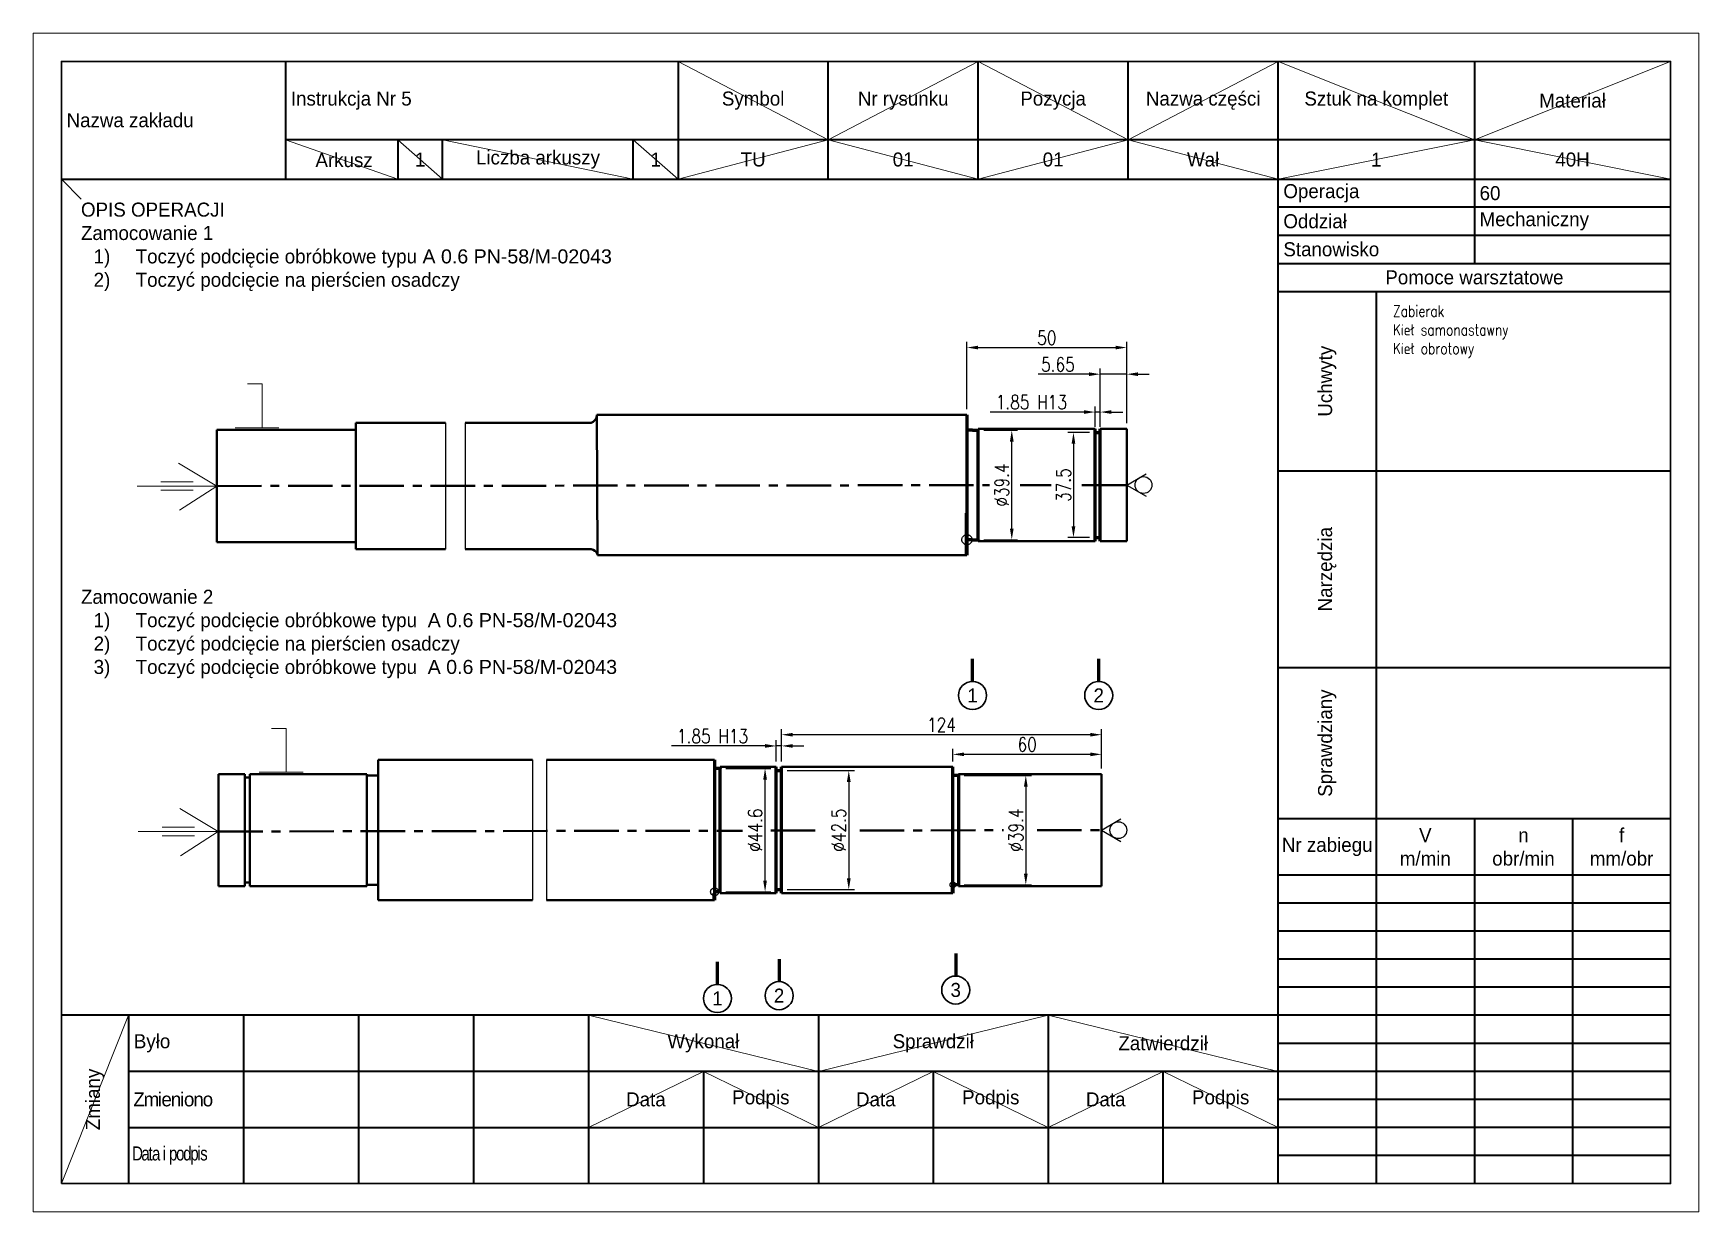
# Model space of a CAD drawing. Extents: x 817 to 2370, y -486 to 502.
# Drawn here: x 1105 to 1402, y -484.2 to -274.2 of the extents above; entities that cross this region are included whole.
import ezdxf

# ---------------------------------------------------------------- set-up
doc = ezdxf.new("R2010")
doc.units = 0
doc.header["$LTSCALE"] = 0.25
doc.header["$PDMODE"] = 2
doc.header["$PDSIZE"] = -5
doc.linetypes.add('Amconstr', pattern=[9999, 9999, 0])
doc.linetypes.add('CENTER', pattern=[50.8, 31.75, -6.35, 6.35, -6.35])
doc.layers.get('0').update_dxf_attribs({"color": 8, "linetype": 'CONTINUOUS'})
doc.layers.get('Defpoints').update_dxf_attribs({"linetype": 'CONTINUOUS'})
for name, color, linetype, lineweight in [('1', 7, 'CONTINUOUS', 30), ('AM_4', 3, 'CONTINUOUS', 25), ('AM_5', 3, 'CONTINUOUS', 25), ('AM_6', 2, 'CONTINUOUS', 35), ('AM_9', 253, 'CONTINUOUS', 0), ('AM_CL', 1, 'Amconstr', 25), ('Gruba linia', 7, 'CONTINUOUS', 50), ('wymiary', 100, 'CONTINUOUS', 20)]:
    doc.layers.add(name, color=color, linetype=linetype, lineweight=lineweight)
for name, color, linetype in [('Krawędzie', 7, 'CONTINUOUS'), ('Kreskowania i linie pomocnicze', 2, 'CONTINUOUS'), ('Osie', 2, 'CENTER')]:
    doc.layers.add(name, color=color, linetype=linetype)
doc.styles.add('ROMANS', font='romans', dxfattribs={"width": 0.8})
doc.linetypes.add('Amzigzag', pattern='A,0.0001,[136,genltshp.shx,S=0.04,R=0,X=0,Y=0],-11', length=11.0001)
doc.dimstyles.new('standard$0', dxfattribs={"dimtxt": 2.5, "dimasz": 2, "dimexe": 1, "dimexo": 1, "dimgap": 0.5, "dimtad": 1, "dimdec": 3, "dimrnd": 0.1, "dimzin": 12, "dimdsep": 46, "dimtxsty": 'ROMANS', "dimcen": 2.5, "dimclrd": 2, "dimclre": 2, "dimclrt": 256, "dimadec": 0, "dimazin": 0, "dimtfac": 0.72, "dimtdec": 3, "dimtmove": 0, "dimatfit": 0, "dimfxl": 1, "dimtvp": 0.72, "dimtolj": 1, "dimtzin": 12, "dimarcsym": 0})

msp = doc.modelspace()

# ---------------------------------------------------------------- texts
at = {"char_height": 2.5, "attachment_point": 1}
for s, insert in [('OPIS OPERACJI\\PZamocowanie 1\\P\\pxi-3,l3.90476,t3.90476;1)^IToczyć podcięcie obróbkowe typu{\\fArial|b0|i0|c238|p34;\\C2; A 0.6 PN-58/M-02043}\\P2)^IToczyć podcięcie na pierścien osadczy', (1113.5101, -304.3878)), ('Zamocowanie 2\\P\\pxi-3,l3.90476,t3.90476;1)^IToczyć podcięcie obróbkowe typu {\\fArial|b0|i0|c238|p34;\\C2; A 0.6 PN-58/M-02043}\\P2)^IToczyć podcięcie na pierścien osadczy\\P3)^IToczyć podcięcie obróbkowe typu {\\fArial|b0|i0|c238|p34;\\C2; A 0.6 PN-58/M-02043}', (1113.5101, -373.3878))]:
    msp.add_mtext_dynamic_manual_height_columns(s, width=207.612669, gutter_width=12.5, heights=[0], dxfattribs=dict(at, insert=insert))
at = {"layer": '1', "char_height": 2.5, "attachment_point": 5}
for s, insert in [('1', (1272.5101, -392.2212)), ('2', (1295.0101, -392.2212)), ('1', (1227.0101, -446.2212)), ('2', (1238.0101, -445.7212)), ('3', (1269.5101, -444.7212))]:
    msp.add_mtext_dynamic_manual_height_columns(s, width=13.096774, gutter_width=12.5, heights=[0], dxfattribs=dict(at, insert=insert))
at = {"layer": 'AM_6', "color": 1, "char_height": 2.5, "attachment_point": 4}
for s, width, insert in [(' Instrukcja Nr 5', 70, (1150.0101, -286.2212)), (' 60', 35, (1362.0101, -302.7212))]:
    msp.add_mtext_dynamic_manual_height_columns(s, width=width, gutter_width=12.5, heights=[0], dxfattribs=dict(at, insert=insert))
at = {"layer": 'AM_6', "char_height": 2.5}
for s, width, heights, insert, attachment_point in [('Symbol', 26.75, [0], (1233.3851, -286.2212), 5), ('Nr rysunku', 26.75, [0], (1260.1351, -286.2212), 5), ('Pozycja', 26.75, [0], (1286.8851, -286.2212), 5), ('Nazwa części', 21.17559, [14.3491], (1313.6351, -286.2212), 5), ('Sztuk na komplet', 27.982124, [11.8269], (1344.5101, -286.2212), 5), ('Materiał', 35, [0], (1379.5101, -286.2212), 5), (' Nazwa zakładu', 40, [16.375], (1110.0101, -289.7212), 4), ('Arkusz', 17.471147, [0], (1160.435, -296.8268), 5), ('1', 8, [0], (1174.0101, -296.7212), 5), ('Liczba arkuszy', 40.01292, [0], (1195.0101, -296.7212), 5), ('1', 8, [0], (1216.0101, -296.7212), 5), ('{\\C1;TU}', 26.75, [0], (1233.3851, -296.7212), 5), ('01', 26.75, [0], (1260.1351, -296.7212), 5), ('01', 26.75, [0], (1286.8851, -296.7212), 5), ('Wał', 26.75, [0], (1313.6351, -296.7212), 5), ('1', 35, [0], (1344.5101, -296.7212), 5), ('{\\C1;40H}', 35, [0], (1379.5101, -296.7212), 5), (' Operacja', 35, [0], (1327.0101, -302.7212), 4), (' Oddział', 35, [0], (1327.0101, -307.7212), 4), (' Mechaniczny', 35, [0], (1362.0101, -307.7212), 4), (' Stanowisko', 35, [0], (1327.0101, -312.7212), 4), ('Pomoce warsztatowe', 70, [0], (1362.0101, -317.7212), 5), ('f\\Pmm/obr', 17.500008, [0], (1388.2601, -419.2212), 5), ('Nr zabiegu', 17.499984, [0], (1335.7601, -419.2212), 5), ('V\\Pm/min', 17.5, [0], (1353.2601, -419.2212), 5), ('n\\Pobr/min', 17.499992, [0], (1370.7601, -419.2212), 5), (' Było', 20.5, [0], (1122.0101, -454.2212), 4), ('Wykonał', 41, [0], (1224.5101, -454.2212), 5), ('Sprawdził', 41, [0], (1265.5101, -454.2212), 5), ('Zatwierdził', 41.000016, [0], (1306.5101, -454.2212), 5), ('{\\T0.9; Zmieniono}', 20.5, [0], (1122.0101, -464.2212), 4), ('Data', 20.5, [0], (1214.2601, -464.2212), 5), ('Podpis', 20.5, [0], (1234.7601, -464.2212), 5), ('Data', 20.5, [0], (1255.2601, -464.2212), 5), ('Podpis', 20.5, [0], (1275.7601, -464.2212), 5), ('Data', 20.5, [0], (1296.2601, -464.2212), 5), ('Podpis', 20.5, [0], (1316.7601, -464.2212), 5), ('{\\W0.8;\\T0.85; Data i podpis}', 20.5, [0], (1122.0101, -474.2212), 4)]:
    msp.add_mtext_dynamic_manual_height_columns(s, width=width, gutter_width=12.5, heights=heights, dxfattribs=dict(at, insert=insert, attachment_point=attachment_point))
at = {"layer": 'AM_6', "char_height": 2.5, "attachment_point": 5, "rotation": 90}
for s, width, insert in [('Uchwyty', 17.5, (1335.7601, -336.2212)), ('Narzędzia', 17.5, (1335.7601, -369.7212)), ('Sprawdziany', 17.5, (1335.7601, -400.7212)), ('Zmiany', 12, (1116.0101, -464.2212))]:
    msp.add_mtext_dynamic_manual_height_columns(s, width=width, gutter_width=12.5, heights=[0], dxfattribs=dict(at, insert=insert))
at = {"layer": 'Kreskowania i linie pomocnicze', "color": 1, "lineweight": 40, "insert": (1347.5101, -322.7212), "char_height": 2, "attachment_point": 1, "style": 'ROMANS'}
msp.add_mtext_dynamic_manual_height_columns('Zabierak\\PKieł samonastawny\\PKieł obrotowy', width=46.5, gutter_width=10, heights=[0], dxfattribs=at)

# ---------------------------------------------------------------- blocks, each defined once
blk = doc.blocks.new('*D53')
at = {"layer": 'AM_5', "color": 2, "lineweight": -2, "transparency": 16777216}
for p, q in [((1271.51, -341.22), (1271.51, -329.22)), ((1300.01, -343.72), (1300.01, -329.22)), ((1273.51, -330.22), (1298.01, -330.22))]:
    blk.add_line(p, q, dxfattribs=at)
at = {"layer": 'AM_5', "color": 2, "lineweight": 40, "transparency": 16777216}
for points in [[(1273.51, -329.89), (1273.51, -330.55), (1271.51, -330.22)], [(1298.01, -329.89), (1298.01, -330.55), (1300.01, -330.22)]]:
    blk.add_solid(points, dxfattribs=at)
at = {"layer": 'Defpoints', "color": 0, "lineweight": 40, "transparency": 16777216}
for p in [(1300.01, -330.22), (1271.51, -342.22), (1300.01, -344.72)]:
    blk.add_point(p, dxfattribs=at)
at = {"layer": 'AM_5', "transparency": 16777216, "insert": (1285.76, -328.47), "char_height": 2.5, "attachment_point": 5, "style": 'ROMANS'}
blk.add_mtext('\\A1;50', dxfattribs=at)
blk = doc.blocks.new('*D54')
at = {"layer": 'AM_5', "color": 2, "lineweight": -2, "transparency": 16777216}
for p, q in [((1274.51, -344.97), (1280.51, -344.97)), ((1279.51, -362.47), (1279.51, -346.97)), ((1274.51, -364.47), (1280.51, -364.47))]:
    blk.add_line(p, q, dxfattribs=at)
at = {"layer": 'AM_5', "color": 2, "lineweight": 40, "transparency": 16777216}
for points in [[(1279.18, -346.97), (1279.84, -346.97), (1279.51, -344.97)], [(1279.18, -362.47), (1279.84, -362.47), (1279.51, -364.47)]]:
    blk.add_solid(points, dxfattribs=at)
at = {"layer": 'Defpoints', "color": 0, "lineweight": 40, "transparency": 16777216}
for p in [(1273.51, -344.97), (1279.51, -344.97), (1273.51, -364.47)]:
    blk.add_point(p, dxfattribs=at)
at = {"layer": 'AM_5', "transparency": 16777216, "insert": (1277.76, -354.72), "char_height": 2.5, "attachment_point": 5, "rotation": 90, "style": 'ROMANS'}
blk.add_mtext('\\A1;%%C39.4', dxfattribs=at)
blk = doc.blocks.new('*D55')
at = {"layer": 'AM_5', "color": 2, "lineweight": -2, "transparency": 16777216}
for p, q in [((1293.36, -345.37), (1289.51, -345.37)), ((1290.51, -347.37), (1290.51, -362.07)), ((1293.36, -364.07), (1289.51, -364.07))]:
    blk.add_line(p, q, dxfattribs=at)
at = {"layer": 'AM_5', "color": 2, "lineweight": 40, "transparency": 16777216}
for points in [[(1290.18, -347.37), (1290.84, -347.37), (1290.51, -345.37)], [(1290.18, -362.07), (1290.84, -362.07), (1290.51, -364.07)]]:
    blk.add_solid(points, dxfattribs=at)
at = {"layer": 'Defpoints', "color": 0, "lineweight": 40, "transparency": 16777216}
for p in [(1294.36, -345.37), (1290.51, -364.07), (1294.36, -364.07)]:
    blk.add_point(p, dxfattribs=at)
at = {"layer": 'AM_5', "transparency": 16777216, "insert": (1288.76, -354.72), "char_height": 2.5, "attachment_point": 5, "rotation": 90, "style": 'ROMANS'}
blk.add_mtext('\\A1;37.5 ', dxfattribs=at)
blk = doc.blocks.new('*D56')
at = {"layer": 'AM_5', "color": 2, "lineweight": -2, "transparency": 16777216}
for p, q in [((1294.36, -344.37), (1294.36, -340.72)), ((1295.29, -344.37), (1295.29, -340.72)), ((1292.36, -341.72), (1275.65, -341.72)), ((1295.29, -341.72), (1294.36, -341.72)), ((1297.29, -341.72), (1299.29, -341.72))]:
    blk.add_line(p, q, dxfattribs=at)
at = {"layer": 'AM_5', "color": 2, "lineweight": 40, "transparency": 16777216}
for points in [[(1292.36, -341.39), (1292.36, -342.05), (1294.36, -341.72)], [(1297.29, -341.39), (1297.29, -342.05), (1295.29, -341.72)]]:
    blk.add_solid(points, dxfattribs=at)
at = {"layer": 'Defpoints', "color": 0, "lineweight": 40, "transparency": 16777216}
for p in [(1294.36, -341.72), (1294.36, -345.37), (1295.29, -345.37)]:
    blk.add_point(p, dxfattribs=at)
at = {"layer": 'AM_5', "transparency": 16777216, "insert": (1283, -339.97), "char_height": 2.5, "attachment_point": 5, "style": 'ROMANS'}
blk.add_mtext('\\A1;1.85 H13', dxfattribs=at)
blk = doc.blocks.new('*D57')
at = {"layer": 'AM_5', "color": 2, "lineweight": -2, "transparency": 16777216}
for p, q in [((1293.29, -334.97), (1284.19, -334.97)), ((1295.29, -343.72), (1295.29, -333.97)), ((1300.01, -334.97), (1295.29, -334.97)), ((1300.01, -343.72), (1300.01, -333.97)), ((1302.01, -334.97), (1304.01, -334.97))]:
    blk.add_line(p, q, dxfattribs=at)
at = {"layer": 'AM_5', "color": 2, "lineweight": 40, "transparency": 16777216}
for points in [[(1293.29, -334.64), (1293.29, -335.3), (1295.29, -334.97)], [(1302.01, -334.64), (1302.01, -335.3), (1300.01, -334.97)]]:
    blk.add_solid(points, dxfattribs=at)
at = {"layer": 'Defpoints', "color": 0, "lineweight": 40, "transparency": 16777216}
for p in [(1295.29, -334.97), (1295.29, -344.72), (1300.01, -344.72)]:
    blk.add_point(p, dxfattribs=at)
at = {"layer": 'AM_5', "transparency": 16777216, "insert": (1287.74, -333.22), "char_height": 2.5, "attachment_point": 5, "style": 'ROMANS'}
blk.add_mtext('\\A1;5.65', dxfattribs=at)
blk = doc.blocks.new('*D62')
at = {"layer": 'AM_5', "color": 2, "lineweight": -2, "transparency": 16777216}
for p, q in [((1269.01, -403.97), (1269.01, -401.72)), ((1293.51, -402.72), (1271.01, -402.72)), ((1295.51, -405.22), (1295.51, -401.72))]:
    blk.add_line(p, q, dxfattribs=at)
at = {"layer": 'AM_5', "color": 2, "lineweight": 40, "transparency": 16777216}
for points in [[(1271.01, -402.39), (1271.01, -403.05), (1269.01, -402.72)], [(1293.51, -402.39), (1293.51, -403.05), (1295.51, -402.72)]]:
    blk.add_solid(points, dxfattribs=at)
at = {"layer": 'Defpoints', "color": 0, "lineweight": 40, "transparency": 16777216}
for p in [(1269.01, -402.72), (1269.01, -404.97), (1295.51, -406.22)]:
    blk.add_point(p, dxfattribs=at)
at = {"layer": 'AM_5', "transparency": 16777216, "insert": (1282.26, -400.97), "char_height": 2.5, "attachment_point": 5, "style": 'ROMANS'}
blk.add_mtext('\\A1;60', dxfattribs=at)
blk = doc.blocks.new('*D63')
at = {"layer": 'AM_5', "color": 2, "lineweight": -2, "transparency": 16777216}
for p, q in [((1271.01, -406.47), (1283.01, -406.47)), ((1282.01, -408.47), (1282.01, -423.97)), ((1271.01, -425.97), (1283.01, -425.97))]:
    blk.add_line(p, q, dxfattribs=at)
at = {"layer": 'AM_5', "color": 2, "lineweight": 40, "transparency": 16777216}
for points in [[(1281.68, -408.47), (1282.34, -408.47), (1282.01, -406.47)], [(1281.68, -423.97), (1282.34, -423.97), (1282.01, -425.97)]]:
    blk.add_solid(points, dxfattribs=at)
at = {"layer": 'Defpoints', "color": 0, "lineweight": 40, "transparency": 16777216}
for p in [(1270.01, -406.47), (1270.01, -425.97), (1282.01, -425.97)]:
    blk.add_point(p, dxfattribs=at)
at = {"layer": 'AM_5', "transparency": 16777216, "insert": (1280.26, -416.22), "char_height": 2.5, "attachment_point": 5, "rotation": 90, "style": 'ROMANS'}
blk.add_mtext('\\A1;%%C39.4', dxfattribs=at)
blk = doc.blocks.new('*D64')
at = {"layer": 'AM_5', "color": 2, "lineweight": -2, "transparency": 16777216}
for p, q in [((1228.51, -405.22), (1236.51, -405.22)), ((1235.51, -425.22), (1235.51, -407.22)), ((1228.51, -427.22), (1236.51, -427.22))]:
    blk.add_line(p, q, dxfattribs=at)
at = {"layer": 'AM_5', "color": 2, "lineweight": 40, "transparency": 16777216}
for points in [[(1235.18, -407.22), (1235.84, -407.22), (1235.51, -405.22)], [(1235.18, -425.22), (1235.84, -425.22), (1235.51, -427.22)]]:
    blk.add_solid(points, dxfattribs=at)
at = {"layer": 'Defpoints', "color": 0, "lineweight": 40, "transparency": 16777216}
for p in [(1227.51, -405.22), (1235.51, -405.22), (1227.51, -427.22)]:
    blk.add_point(p, dxfattribs=at)
at = {"layer": 'AM_5', "transparency": 16777216, "insert": (1233.76, -416.22), "char_height": 2.5, "attachment_point": 5, "rotation": 90, "style": 'ROMANS'}
blk.add_mtext('\\A1;%%C44.6', dxfattribs=at)
blk = doc.blocks.new('*D65')
at = {"layer": 'AM_5', "color": 2, "lineweight": -2, "transparency": 16777216}
for p, q in [((1239.44, -405.62), (1251.44, -405.62)), ((1250.44, -407.62), (1250.44, -424.82)), ((1239.44, -426.82), (1251.44, -426.82))]:
    blk.add_line(p, q, dxfattribs=at)
at = {"layer": 'AM_5', "color": 2, "lineweight": 40, "transparency": 16777216}
for points in [[(1250.1, -407.62), (1250.77, -407.62), (1250.44, -405.62)], [(1250.1, -424.82), (1250.77, -424.82), (1250.44, -426.82)]]:
    blk.add_solid(points, dxfattribs=at)
at = {"layer": 'Defpoints', "color": 0, "lineweight": 40, "transparency": 16777216}
for p in [(1238.44, -405.62), (1238.44, -426.82), (1250.44, -426.82)]:
    blk.add_point(p, dxfattribs=at)
at = {"layer": 'AM_5', "transparency": 16777216, "insert": (1248.69, -416.22), "char_height": 2.5, "attachment_point": 5, "rotation": 90, "style": 'ROMANS'}
blk.add_mtext('\\A1;%%C42.5', dxfattribs=at)
blk = doc.blocks.new('*D66')
at = {"layer": 'AM_5', "color": 2, "lineweight": -2, "transparency": 16777216}
for p, q in [((1238.44, -403.97), (1238.44, -398.22)), ((1293.51, -399.22), (1240.44, -399.22)), ((1295.51, -405.22), (1295.51, -398.22))]:
    blk.add_line(p, q, dxfattribs=at)
at = {"layer": 'AM_5', "color": 2, "lineweight": 40, "transparency": 16777216}
for points in [[(1240.44, -398.89), (1240.44, -399.55), (1238.44, -399.22)], [(1293.51, -398.89), (1293.51, -399.55), (1295.51, -399.22)]]:
    blk.add_solid(points, dxfattribs=at)
at = {"layer": 'Defpoints', "color": 0, "lineweight": 40, "transparency": 16777216}
for p in [(1238.44, -399.22), (1238.44, -404.97), (1295.51, -406.22)]:
    blk.add_point(p, dxfattribs=at)
at = {"layer": 'AM_5', "transparency": 16777216, "insert": (1266.97, -397.47), "char_height": 2.5, "attachment_point": 5, "style": 'ROMANS'}
blk.add_mtext('\\A1;124', dxfattribs=at)
blk = doc.blocks.new('*D67')
at = {"layer": 'AM_5', "color": 2, "lineweight": -2, "transparency": 16777216}
for p, q in [((1237.51, -403.97), (1237.51, -400.22)), ((1238.44, -403.97), (1238.44, -400.22)), ((1235.51, -401.22), (1218.8, -401.22)), ((1238.44, -401.22), (1237.51, -401.22)), ((1240.44, -401.22), (1242.44, -401.22))]:
    blk.add_line(p, q, dxfattribs=at)
at = {"layer": 'AM_5', "color": 2, "lineweight": 40, "transparency": 16777216}
for points in [[(1235.51, -400.89), (1235.51, -401.55), (1237.51, -401.22)], [(1240.44, -400.89), (1240.44, -401.55), (1238.44, -401.22)]]:
    blk.add_solid(points, dxfattribs=at)
at = {"layer": 'Defpoints', "color": 0, "lineweight": 40, "transparency": 16777216}
for p in [(1237.51, -401.22), (1237.51, -404.97), (1238.44, -404.97)]:
    blk.add_point(p, dxfattribs=at)
at = {"layer": 'AM_5', "transparency": 16777216, "insert": (1226.15, -399.47), "char_height": 2.5, "attachment_point": 5, "style": 'ROMANS'}
blk.add_mtext('\\A1;1.85 H13', dxfattribs=at)

# ---------------------------------------------------------------- dimensions: what is measured, and where the dimension line sits
at = {"layer": 'AM_5'}
for base, p1, p2, angle, text, picture, middle in [((1300.0101, -330.2212), (1271.5101, -342.2212), (1300.0101, -344.7211), 359.999994, '50', '*D53', (1285.7601, -328.4712)), ((1279.5101, -344.9712), (1273.5101, -364.4712), (1273.5101, -344.9712), 90, '%%C39.4', '*D54', (1277.7601, -354.7212)), ((1290.5101, -364.0711), (1294.3601, -345.3711), (1294.3601, -364.0711), 90, '37.5 ', '*D55', (1288.7601, -354.7211)), ((1235.5101, -405.2212), (1227.5101, -427.2212), (1227.5101, -405.2212), 90, '%%C44.6', '*D64', (1233.7601, -416.2212)), ((1250.4351, -426.8212), (1238.4351, -405.6212), (1238.4351, -426.8212), 90, '%%C42.5', '*D65', (1248.6851, -416.2212)), ((1282.0101, -425.9712), (1270.0101, -406.4712), (1270.0101, -425.9712), 90, '%%C39.4', '*D63', (1280.2601, -416.2212))]:
    dim = msp.add_linear_dim(base=base, p1=p1, p2=p2, angle=angle, text=text, dimstyle='standard$0', override={"dimpost": ''}, dxfattribs=at)
    dim.commit()
    dim.dimension.update_dxf_attribs({"geometry": picture, "text_midpoint": middle})
dim = msp.add_linear_dim(base=(1295.2851, -334.9712), p1=(1300.0101, -344.7211), p2=(1295.2851, -344.7211), text='5.65', dimstyle='standard$0', dxfattribs=at)
dim.commit()
dim.dimension.update_dxf_attribs({"geometry": '*D57', "text_midpoint": (1287.7375, -334.9712), "dimtype": 160})
for base, p1, p2, text, picture, middle in [((1294.3601, -341.7212), (1295.2851, -345.3711), (1294.3601, -345.3711), '1.85 H13', '*D56', (1283.003, -339.9712)), ((1237.5101, -401.2212), (1238.4351, -404.9712), (1237.5101, -404.9712), '1.85 H13', '*D67', (1226.153, -399.4712)), ((1238.4351, -399.2212), (1295.5101, -406.2212), (1238.4351, -404.9712), '124', '*D66', (1266.9726, -397.4712)), ((1269.0101, -402.7212), (1295.5101, -406.2212), (1269.0101, -404.9712), '60', '*D62', (1282.2601, -400.9712))]:
    dim = msp.add_linear_dim(base=base, p1=p1, p2=p2, text=text, dimstyle='standard$0', override={"dimpost": ''}, dxfattribs=at)
    dim.commit()
    dim.dimension.update_dxf_attribs({"geometry": picture, "text_midpoint": middle})

# ---------------------------------------------------------------- linework, layer by layer
at = {"layer": '1'}
msp.add_lwpolyline([(1110.0101, -479.2212), (1397.0101, -479.2212), (1397.0101, -279.2212), (1110.0101, -279.2212)], close=True, dxfattribs=at)
for centre in [(1272.5101, -392.2212), (1295.0101, -392.2212), (1269.5101, -444.7212), (1227.0101, -446.2212), (1238.0101, -445.7212)]:
    msp.add_circle(centre, 2.5, dxfattribs=at)
at = {"layer": 'AM_4', "linetype": 'Amzigzag'}
for p, q in [((1178.5101, -343.6528), (1178.5101, -366.1528)), ((1182.0101, -343.6528), (1182.0101, -366.1528)), ((1194.0101, -403.7212), (1194.0101, -428.7212)), ((1196.5101, -403.7212), (1196.5101, -428.7212))]:
    msp.add_line(p, q, dxfattribs=at)
at = {"layer": 'AM_4'}
for p, q in [((1300.0101, -354.7211), (1303.4742, -352.7211)), ((1300.0101, -354.7211), (1303.4742, -356.7211)), ((1295.5101, -416.2211), (1298.9742, -414.2211)), ((1295.5101, -416.2211), (1298.9742, -418.2211))]:
    msp.add_line(p, q, dxfattribs=at)
at = {"layer": 'AM_4', "ltscale": 0.5}
for centre in [(1303.0101, -354.7211), (1298.5101, -416.2211)]:
    msp.add_circle(centre, 1.5, dxfattribs=at)
at = {"layer": 'AM_6'}
for p, q in [((1150.0101, -279.2212), (1150.0101, -300.2212)), ((1220.0101, -279.2212), (1220.0101, -300.2212)), ((1246.7601, -300.2212), (1246.7601, -279.2212)), ((1273.5101, -300.2212), (1273.5101, -279.2212)), ((1300.2601, -300.2212), (1300.2601, -279.2212)), ((1327.0101, -479.2212), (1327.0101, -279.2212)), ((1362.0101, -279.2212), (1362.0101, -315.2212)), ((1397.0101, -293.2212), (1150.0101, -293.2212)), ((1170.0101, -293.2212), (1170.0101, -300.2212)), ((1178.0101, -300.2212), (1178.0101, -293.2212)), ((1212.0101, -300.2212), (1212.0101, -293.2212)), ((1110.0101, -300.2212), (1397.0101, -300.2212)), ((1397.0101, -305.2212), (1327.0101, -305.2212)), ((1327.0101, -310.2212), (1397.0101, -310.2212)), ((1327.0101, -315.2212), (1397.0101, -315.2212)), ((1327.0101, -320.2212), (1397.0101, -320.2212)), ((1344.5101, -320.2212), (1344.5101, -479.2212)), ((1327.0101, -352.2212), (1397.0101, -352.2212)), ((1327.0101, -387.2212), (1397.0101, -387.2212)), ((1397.0101, -414.2212), (1327.0101, -414.2212)), ((1362.0101, -414.2212), (1362.0101, -479.2212)), ((1379.5101, -414.2212), (1379.5101, -479.2212)), ((1397.0101, -424.2212), (1327.0101, -424.2212)), ((1397.0101, -429.2212), (1327.0101, -429.2212)), ((1397.0101, -434.2212), (1327.0101, -434.2212)), ((1397.0101, -439.2212), (1327.0101, -439.2212)), ((1397.0101, -444.2212), (1327.0101, -444.2212)), ((1327.0101, -449.2212), (1110.0101, -449.2212)), ((1122.0101, -449.2212), (1122.0101, -479.2212)), ((1142.5101, -449.2212), (1142.5101, -479.2212)), ((1163.0101, -449.2212), (1163.0101, -479.2212)), ((1183.5101, -449.2212), (1183.5101, -479.2212)), ((1204.0101, -449.2212), (1204.0101, -479.2212)), ((1245.0101, -449.2212), (1245.0101, -479.2212)), ((1286.0101, -449.2212), (1286.0101, -479.2212)), ((1397.0101, -449.2212), (1327.0101, -449.2212)), ((1397.0101, -454.2212), (1327.0101, -454.2212)), ((1327.0101, -459.2212), (1122.0101, -459.2212)), ((1224.5101, -459.2212), (1224.5101, -479.2212)), ((1265.5101, -459.2212), (1265.5101, -479.2212)), ((1306.5101, -479.2212), (1306.5101, -459.2212)), ((1397.0101, -459.2212), (1327.0101, -459.2212)), ((1397.0101, -464.2212), (1327.0101, -464.2212)), ((1122.0101, -469.2212), (1327.0101, -469.2212)), ((1397.0101, -469.2212), (1327.0101, -469.2212)), ((1397.0101, -474.2212), (1327.0101, -474.2212))]:
    msp.add_line(p, q, dxfattribs=at)
at = {"layer": 'AM_9'}
for p, q in [((1220.0101, -279.2212), (1246.7601, -293.2212)), ((1246.7601, -293.2212), (1273.5101, -279.2212)), ((1273.5101, -279.2212), (1300.2601, -293.2212)), ((1300.2601, -293.2212), (1327.0101, -279.2212)), ((1327.0101, -279.2212), (1362.0101, -293.2212)), ((1362.0101, -293.2212), (1397.0101, -279.2212)), ((1170.0101, -300.2212), (1150.0101, -293.2212)), ((1170.0101, -293.2212), (1178.0101, -300.2212)), ((1212.0101, -300.2212), (1178.0101, -293.2212)), ((1220.0101, -300.2212), (1212.0101, -293.2212)), ((1246.7601, -293.2212), (1220.0101, -300.2212)), ((1273.5101, -300.2212), (1246.7601, -293.2212)), ((1300.2601, -293.2212), (1273.5101, -300.2212)), ((1327.0101, -300.2212), (1300.2601, -293.2212)), ((1362.0101, -293.2212), (1327.0101, -300.2212)), ((1397.0101, -300.2212), (1362.0101, -293.2212)), ((1220.0101, -296.6133), (1220.0101, -296.6133)), ((1110.0101, -300.2212), (1113.5456, -303.7567)), ((1110.0101, -479.2212), (1122.0101, -449.2212)), ((1245.0101, -459.2212), (1204.0101, -449.2212)), ((1286.0101, -449.2212), (1245.0101, -459.2212)), ((1327.0101, -459.2212), (1286.0101, -449.2212)), ((1204.0101, -469.2212), (1224.5101, -459.2212)), ((1224.5101, -459.2212), (1245.0101, -469.2212)), ((1245.0101, -469.2212), (1265.5101, -459.2212)), ((1265.5101, -459.2212), (1286.0101, -469.2212)), ((1286.0101, -469.2212), (1306.5101, -459.2212)), ((1306.5101, -459.2212), (1327.0101, -469.2212))]:
    msp.add_line(p, q, dxfattribs=at)
msp.add_lwpolyline([(1105.0101, -484.2212), (1402.0101, -484.2212), (1402.0101, -274.2212), (1105.0101, -274.2212)], close=True, dxfattribs=at)
at = {"layer": 'AM_CL'}
for centre, radius in [((1271.5101, -364.4712), 0.9014), ((1226.5101, -427.2212), 0.7071), ((1269.0101, -425.9712), 0.5)]:
    msp.add_circle(centre, radius, dxfattribs=at)
at = {"layer": 'Gruba linia', "color": 1, "lineweight": 60}
for p, q in [((1271.5101, -342.2212), (1271.5101, -367.2211)), ((1272.5101, -344.9712), (1271.5101, -344.9712)), ((1272.5101, -344.9712), (1273.5101, -344.9712)), ((1273.5101, -364.4712), (1273.5101, -344.7212)), ((1294.3601, -364.7211), (1294.3601, -344.7211)), ((1294.3601, -345.3711), (1295.2851, -345.3711)), ((1295.2851, -364.7211), (1295.2851, -344.7211)), ((1272.5101, -364.4712), (1271.5101, -364.4712)), ((1272.5101, -364.4712), (1273.5101, -364.4712)), ((1294.3601, -364.0711), (1295.2851, -364.0711)), ((1226.5101, -403.7212), (1226.5101, -428.7212)), ((1227.5101, -405.2212), (1226.5101, -405.2212)), ((1227.5101, -427.2212), (1227.5101, -405.2212)), ((1237.5101, -426.8212), (1237.5101, -404.9712)), ((1237.5101, -405.6212), (1238.4351, -405.6212)), ((1238.4351, -405.2212), (1238.4351, -404.9712)), ((1238.4351, -427.4712), (1238.4351, -405.2212)), ((1269.0101, -427.4712), (1269.0101, -404.9712)), ((1270.0101, -406.4712), (1269.0101, -406.4712)), ((1270.0101, -406.2212), (1270.0101, -406.4712)), ((1270.0101, -406.4712), (1270.0101, -426.2212)), ((1227.5101, -427.2212), (1226.5101, -427.2212)), ((1237.5101, -427.4712), (1237.5101, -426.8212)), ((1237.5101, -426.8212), (1238.4351, -426.8212)), ((1270.0101, -425.9712), (1269.0101, -425.9712))]:
    msp.add_line(p, q, dxfattribs=at)
at = {"layer": 'Gruba linia', "color": 1, "lineweight": 40}
for p, q in [((1300.0101, -349.7211), (1300.0101, -344.7211)), ((1300.0101, -354.7211), (1300.0101, -349.7211)), ((1300.0101, -364.7211), (1300.0101, -354.7211)), ((1227.5101, -404.9712), (1237.5101, -404.9712)), ((1269.0101, -404.9712), (1269.0101, -406.2212)), ((1270.5101, -406.2212), (1295.5101, -406.2212)), ((1295.5101, -426.2212), (1295.5101, -406.2212)), ((1238.4351, -427.4712), (1269.0101, -427.4712)), ((1270.5101, -426.2212), (1295.5101, -426.2212))]:
    msp.add_line(p, q, dxfattribs=at)
at = {"layer": 'Gruba linia', "color": 1, "lineweight": 80}
for p, q in [((1271.5101, -367.2211), (1271.5101, -359.7211)), ((1226.5101, -428.7212), (1226.5101, -427.4712)), ((1269.0101, -427.4712), (1269.0101, -426.2212))]:
    msp.add_line(p, q, dxfattribs=at)
at = {"layer": 'Krawędzie', "color": 1, "lineweight": 40}
for p, q in [((1162.5101, -344.9028), (1162.5101, -343.6528)), ((1162.5101, -343.6528), (1178.5101, -343.6528)), ((1182.0101, -343.6528), (1204.5101, -343.6528)), ((1271.5101, -342.2212), (1205.5207, -342.2211)), ((1205.5207, -342.2211), (1205.5207, -342.4711)), ((1205.6268, -367.2211), (1205.5207, -342.2211)), ((1137.7577, -354.9028), (1137.7577, -344.9028)), ((1137.7577, -344.9028), (1162.5101, -344.9028)), ((1162.5101, -344.9028), (1162.5101, -364.9028)), ((1273.5101, -344.7212), (1294.3601, -344.7211)), ((1300.0101, -344.7211), (1295.2851, -344.7211)), ((1137.7577, -354.9028), (1137.7577, -364.9028)), ((1162.5101, -364.9028), (1137.7577, -364.9028)), ((1162.5101, -364.9028), (1162.5101, -366.1528)), ((1273.5101, -364.7212), (1294.3601, -364.7211)), ((1300.0101, -364.7211), (1295.2851, -364.7211)), ((1162.5101, -366.1528), (1178.5101, -366.1528)), ((1182.0101, -366.1528), (1204.5101, -366.1528)), ((1205.6268, -367.2211), (1205.6268, -366.9711)), ((1271.5101, -367.2211), (1205.6268, -367.2211)), ((1166.5101, -406.2212), (1166.5101, -403.7212)), ((1166.5101, -403.7212), (1194.0101, -403.7212)), ((1196.5101, -403.7212), (1211.5101, -403.7212)), ((1211.5101, -403.7212), (1212.4351, -403.7212)), ((1212.4351, -403.7212), (1226.5101, -403.7212)), ((1226.5101, -403.7212), (1226.5101, -404.9712)), ((1138.0101, -406.2212), (1138.0101, -426.2212)), ((1142.7101, -406.2212), (1138.0101, -406.2212)), ((1142.7101, -406.2212), (1142.7101, -406.8712)), ((1142.7101, -406.8712), (1143.6351, -406.8712)), ((1142.7101, -406.8712), (1142.7101, -425.5712)), ((1143.6351, -406.2212), (1164.5101, -406.2212)), ((1143.6351, -426.2212), (1143.6351, -406.2212)), ((1164.5101, -406.2212), (1164.5101, -406.4712)), ((1164.5101, -406.2212), (1164.5101, -426.2212)), ((1164.5101, -406.4712), (1166.5101, -406.4712)), ((1166.5101, -406.2212), (1166.5101, -426.2212)), ((1237.5101, -404.9712), (1237.5101, -405.6212)), ((1238.4351, -404.9712), (1269.0101, -404.9712)), ((1270.5101, -406.2212), (1270.0101, -406.2212)), ((1138.0101, -426.2212), (1142.7101, -426.2212)), ((1142.7101, -426.2212), (1142.7101, -425.5712)), ((1142.7101, -425.5712), (1143.6351, -425.5712)), ((1143.6351, -425.5712), (1143.6351, -426.2212)), ((1164.5101, -426.2212), (1143.6351, -426.2212)), ((1164.5101, -426.2212), (1164.5101, -425.9712)), ((1164.5101, -425.9712), (1166.5101, -425.9712)), ((1166.5101, -426.2212), (1166.5101, -428.7212)), ((1227.5101, -427.4712), (1237.5101, -427.4712)), ((1270.5101, -426.2212), (1270.0101, -426.2212)), ((1194.0101, -428.7212), (1166.5101, -428.7212)), ((1211.5101, -428.7212), (1196.5101, -428.7212)), ((1211.5101, -428.7212), (1212.4351, -428.7212)), ((1226.5101, -428.7212), (1212.4351, -428.7212))]:
    msp.add_line(p, q, dxfattribs=at)
at = {"layer": 'Krawędzie', "color": 7, "lineweight": 40, "true_color": 0xffffff}
for p, q in [((1294.3601, -344.7211), (1294.3601, -345.3711)), ((1295.2851, -345.3711), (1295.2851, -344.7211)), ((1295.2851, -344.7211), (1300.0101, -344.7211)), ((1294.3601, -364.7211), (1294.3601, -364.0711)), ((1295.2851, -364.0711), (1295.2851, -364.7211)), ((1238.4351, -426.8212), (1238.4351, -427.4712)), ((1270.0101, -426.2212), (1270.0101, -425.9712))]:
    msp.add_line(p, q, dxfattribs=at)
at = {"layer": 'Krawędzie', "color": 1, "lineweight": 80}
msp.add_line((1273.5101, -364.4712), (1273.5101, -364.7212), dxfattribs=at)
at = {"layer": 'Krawędzie', "color": 1, "lineweight": 60}
for p, q in [((1227.5101, -404.9712), (1227.5101, -405.2212)), ((1227.5101, -427.4712), (1227.5101, -427.2212))]:
    msp.add_line(p, q, dxfattribs=at)
at = {"layer": 'Krawędzie', "color": 1, "lineweight": 40}
for centre, radius, start, end in [((1203.5937, -341.8462), 2.0258, 296.894493, 342.126293), ((1204.3106, -367.5962), 1.457, 25.499456, 82.132164)]:
    msp.add_arc(centre, radius, start, end, dxfattribs=at)
at = {"layer": 'Osie', "color": 1, "lineweight": 40}
for p, q in [((1137.7577, -354.9028), (1275.5101, -354.7486)), ((1281.0101, -354.7424), (1286.5101, -354.7363)), ((1300.0101, -354.7211), (1292.0101, -354.7211)), ((1137.9792, -416.4709), (1231.5101, -416.3226)), ((1236.5101, -416.3147), (1245.5101, -416.3004)), ((1252.3895, -416.2895), (1278.0101, -416.2489)), ((1284.0101, -416.2394), (1295.5101, -416.2212))]:
    msp.add_line(p, q, dxfattribs=at)
at = {"layer": 'Osie', "color": 7, "lineweight": 40, "true_color": 0xffffff}
for p in [(1292.0101, -354.7211), (1292.0101, -354.7301)]:
    msp.add_line(p, (1300.0101, -354.7211), dxfattribs=at)
at = {"layer": 'Osie', "color": 1, "lineweight": 60}
for p, q in [((1272.5101, -389.7212), (1272.5101, -385.7212)), ((1295.0101, -389.7212), (1295.0101, -385.7212)), ((1238.0934, -443.2212), (1238.0934, -439.2212)), ((1269.5934, -442.2212), (1269.5934, -438.2212)), ((1227.0101, -443.7212), (1227.0101, -439.7212))]:
    msp.add_line(p, q, dxfattribs=at)
at = {"layer": 'wymiary'}
for p, q in [((1145.8105, -336.678), (1143.2021, -336.678)), ((1145.8105, -344.5032), (1145.8105, -336.678)), ((1140.99, -344.5032), (1148.8152, -344.5032)), ((1130.9286, -350.7961), (1137.7577, -354.9028)), ((1137.7577, -354.9028), (1123.5101, -354.9028)), ((1127.7526, -354.1528), (1133.5101, -354.1528)), ((1127.7526, -355.6528), (1133.5101, -355.6528)), ((1131.0604, -359.2212), (1137.7577, -354.9028)), ((1150.1139, -398.0843), (1147.5055, -398.0843)), ((1150.1139, -405.9095), (1150.1139, -398.0843)), ((1145.2934, -405.9095), (1153.1186, -405.9095)), ((1131.1501, -412.3641), (1137.9792, -416.4709)), ((1127.974, -415.7209), (1133.7316, -415.7209)), ((1137.9792, -416.4709), (1123.7316, -416.4709)), ((1127.974, -417.2209), (1133.7316, -417.2209)), ((1131.2819, -420.7892), (1137.9792, -416.4709))]:
    msp.add_line(p, q, dxfattribs=at)

msp.set_redraw_order([(e.dxf.handle, doc.entitydb.next_handle()) for e in msp.query("TEXT MTEXT ATTDEF DIMENSION ARC_DIMENSION")])  # texts and dimensions are drawn at this point

doc.saveas('drawing.dxf')
